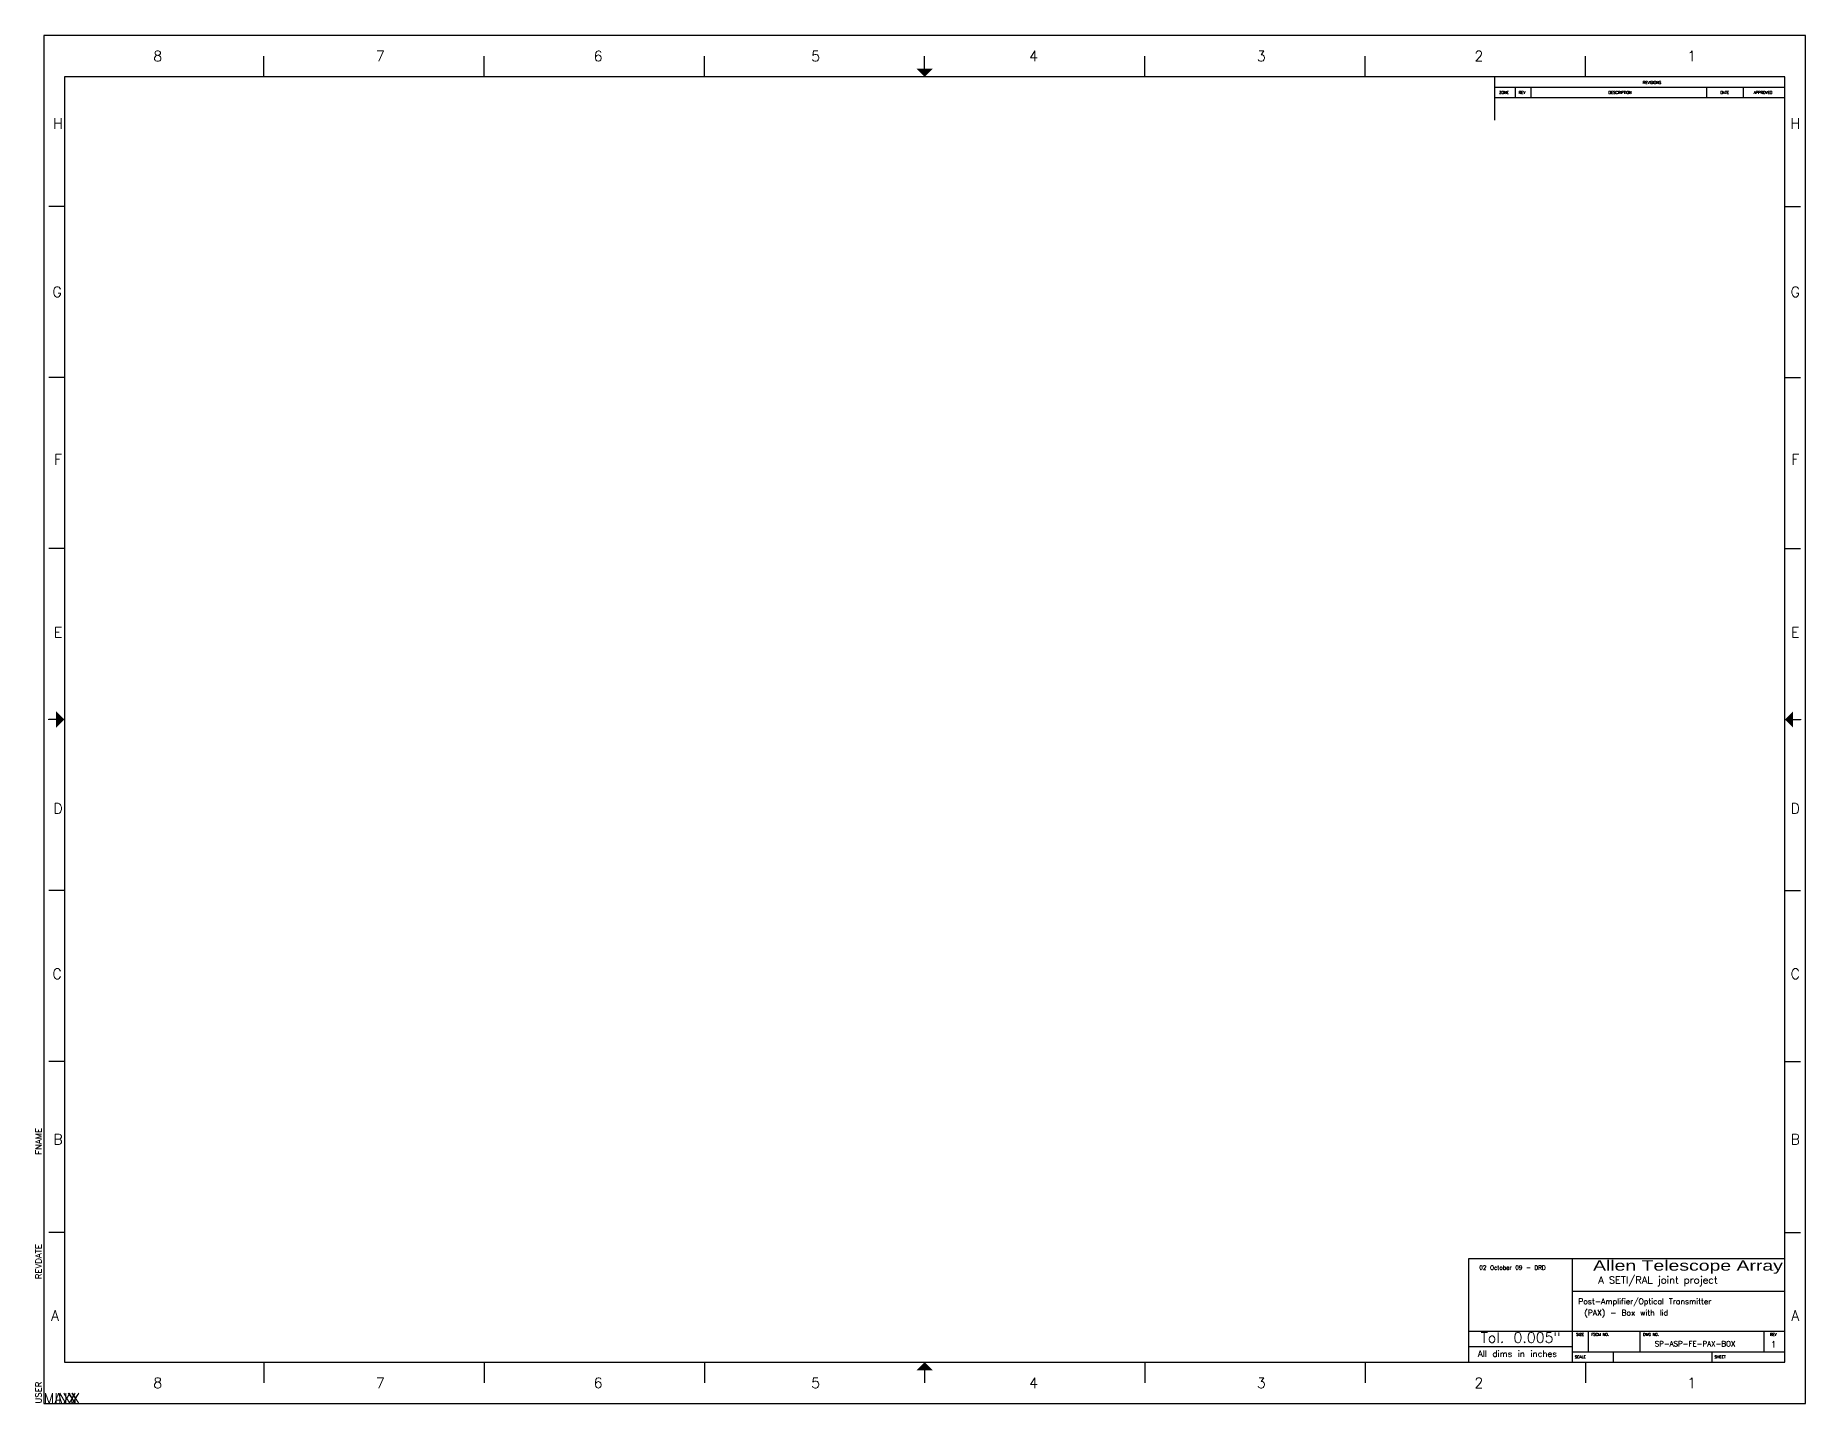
# Model space of a CAD drawing. Extents: x -100 to 12, y -2 to 69.
# Drawn here: x -100.31 to -57.61, y 35.71 to 68.71 of the extents above; entities that cross this region are included whole.
import ezdxf
from ezdxf.enums import TextEntityAlignment as Align

# ---------------------------------------------------------------- set-up
doc = ezdxf.new("R2010")
doc.units = 0
doc.header["$MEASUREMENT"] = 0
doc.layers.add('TB_TEXT_BOX', color=7, linetype='CONTINUOUS')
doc.layers.add('TITLE_BLOCK', color=7, linetype='CONTINUOUS')
doc.styles.add('ADESK1', font='romans')
doc.styles.add('BOLD', font='TCCEB.TTF')
doc.styles.get("Standard").update_dxf_attribs({"font": 'txt.shx'})

msp = doc.modelspace()

# ---------------------------------------------------------------- texts
at = {"layer": 'TB_TEXT_BOX'}
for s, height, p in [('Tol. 0.005"', 0.25, (-65.44762, 37.17283)), ('1', 0.15, (-58.4477, 37.06089)), ('All dims in inches', 0.15, (-65.51794, 36.83282))]:
    msp.add_text(s, height=height, dxfattribs=at).set_placement(p)
at = {"layer": 'TITLE_BLOCK', "style": 'ADESK1'}
for s, p in [('8', (-97.36211, 68.2059)), ('7', (-91.99307, 68.2059)), ('6', (-86.73711, 68.2059)), ('5', (-81.49307, 68.2059)), ('4', (-76.23711, 68.2059)), ('3', (-70.74307, 68.2059)), ('2', (-65.49307, 68.2059)), ('1', (-60.36211, 68.2059)), ('H', (-99.76688, 66.5809)), ('H', (-57.86211, 66.5809)), ('G', (-99.79069, 62.52013)), ('G', (-57.86211, 62.52013)), ('F', (-99.76688, 58.47682)), ('F', (-57.86211, 58.47682)), ('E', (-99.76688, 54.3065)), ('E', (-57.86211, 54.3065)), ('D', (-99.76688, 50.06148)), ('D', (-57.86211, 50.06148)), ('C', (-99.79069, 46.07171)), ('C', (-57.86211, 46.07171)), ('B', (-99.76688, 42.0809)), ('B', (-57.86211, 42.0809)), ('A', (-99.8383, 37.8309)), ('A', (-57.86211, 37.8309)), ('8', (-97.36211, 36.2059)), ('7', (-91.99307, 36.2059)), ('6', (-86.73711, 36.2059)), ('5', (-81.49307, 36.2059)), ('4', (-76.23711, 36.2059)), ('3', (-70.74307, 36.2059)), ('2', (-65.49307, 36.2059)), ('1', (-60.36211, 36.2059))]:
    msp.add_text(s, height=0.25, dxfattribs=at).set_placement(p, align=Align.MIDDLE_CENTER)
for s, height, p in [('REVISIONS', 0.065, (-61.53751, 67.5384)), ('ZONE', 0.065, (-65.00341, 67.2962)), ('REV', 0.065, (-64.53201, 67.2962)), ('DESCRIPTION', 0.065, (-62.36571, 67.2962)), ('DATE', 0.065, (-59.66441, 67.2962)), ('APPROVED', 0.065, (-58.86441, 67.2962)), ('A SETI/RAL joint project', 0.175, (-62.61369, 38.60029)), ('SIZE', 0.065, (-63.14421, 37.3418)), ('FSCM NO.', 0.065, (-62.78321, 37.3418)), ('DWG NO.', 0.065, (-61.53111, 37.3418)), ('REV', 0.065, (-58.47161, 37.3418)), ('SCALE', 0.065, (-63.17981, 36.7984)), ('SHEET', 0.065, (-59.80931, 36.7984))]:
    msp.add_text(s, height=height, dxfattribs=at).set_placement(p)
at = {"layer": 'TITLE_BLOCK'}
for s, height, p in [('02 October 09 - DRD', 0.1, (-65.48293, 38.93561)), ('Post-Amplifier/Optical Transmitter', 0.135, (-63.09529, 38.10283)), ('(PAX) - Box with lid', 0.135, (-62.94843, 37.82941)), ('SP-ASP-FE-PAX-BOX', 0.125, (-61.25031, 37.08619))]:
    msp.add_text(s, height=height, dxfattribs=at).set_placement(p)
at = {"layer": 'TITLE_BLOCK', "style": 'BOLD', "width": 1.4}
msp.add_text('Allen Telescope Array', height=0.25, dxfattribs=at).set_placement((-62.73873, 38.91151))
at = {"layer": 'TITLE_BLOCK', "color": 0, "style": 'ADESK1', "flags": 8}
for tag, p in [('FNAME', (-100.16211, 41.7059)), ('REVDATE', (-100.16211, 38.7059)), ('USER', (-100.16211, 35.7059))]:
    msp.add_attdef(tag, p, '', height=0.15, rotation=90, dxfattribs=at)
at = {"layer": 'TITLE_BLOCK', "style": 'ADESK1', "flags": 9}
for tag, s in [('MAXY', '30.75'), ('MAXX', '41.75'), ('MINY', '3.75'), ('MINX', '0.75')]:
    msp.add_attdef(tag, (-100.11211, 35.7059), s, height=0.25, dxfattribs=at)

# ---------------------------------------------------------------- linework, layer by layer
at = {"layer": 'TITLE_BLOCK'}
for p, q in [((-100.11211, 68.7059), (-100.11211, 35.7059)), ((-57.61211, 68.7059), (-100.11211, 68.7059)), ((-57.61211, 35.7059), (-57.61211, 68.7059)), ((-94.79961, 67.7059), (-94.79961, 68.2059)), ((-89.48711, 67.7059), (-89.48711, 68.2059)), ((-84.17461, 67.7059), (-84.17461, 68.2059)), ((-78.86211, 67.7059), (-78.86211, 68.2059)), ((-73.54961, 67.7059), (-73.54961, 68.2059)), ((-68.23711, 67.7059), (-68.23711, 68.2059)), ((-62.92461, 67.7059), (-62.92461, 68.2059)), ((-57.61211, 67.7059), (-57.61211, 68.2059)), ((-99.61211, 67.7059), (-99.61211, 36.7059)), ((-58.11211, 67.7059), (-99.61211, 67.7059)), ((-65.11211, 66.6586), (-65.11211, 67.7059)), ((-58.11211, 36.7059), (-58.11211, 67.7059)), ((-65.11211, 67.4559), (-58.11211, 67.4559)), ((-65.11211, 67.2059), (-58.11211, 67.2059)), ((-64.61211, 67.2059), (-64.61211, 67.4559)), ((-64.23211, 67.2059), (-64.23211, 67.4559)), ((-59.99211, 67.2059), (-59.99211, 67.4559)), ((-59.11211, 67.2059), (-59.11211, 67.4559)), ((-99.61211, 64.5809), (-99.98711, 64.5809)), ((-58.11211, 64.5809), (-57.73711, 64.5809)), ((-99.61211, 60.4559), (-99.98711, 60.4559)), ((-58.11211, 60.4559), (-57.73711, 60.4559)), ((-99.61211, 56.3309), (-99.98711, 56.3309)), ((-58.11211, 56.3309), (-57.73711, 56.3309)), ((-99.61211, 52.2059), (-99.98711, 52.2059)), ((-58.11211, 52.2059), (-57.73711, 52.2059)), ((-99.61211, 48.0809), (-99.98711, 48.0809)), ((-58.11211, 48.0809), (-57.73711, 48.0809)), ((-99.61211, 43.9559), (-99.98711, 43.9559)), ((-58.11211, 43.9559), (-57.73711, 43.9559)), ((-99.61211, 39.8309), (-99.98711, 39.8309)), ((-58.11211, 39.8309), (-57.73711, 39.8309)), ((-65.73211, 39.2059), (-58.11211, 39.2059)), ((-65.73211, 36.7059), (-65.73211, 39.2059)), ((-63.23211, 36.7059), (-63.23211, 39.2059)), ((-63.23211, 38.42025), (-58.11211, 38.42025)), ((-65.73211, 37.4559), (-58.11211, 37.4559)), ((-62.85211, 36.9559), (-62.85211, 37.4559)), ((-61.60211, 36.9559), (-61.60211, 37.4559)), ((-58.61211, 36.9559), (-58.61211, 37.4559)), ((-65.73211, 37.0809), (-63.23211, 37.0809)), ((-63.23211, 36.9559), (-58.11211, 36.9559)), ((-62.24211, 36.7059), (-62.24211, 36.9559)), ((-59.86211, 36.7059), (-59.86211, 36.9559)), ((-99.61211, 36.7059), (-58.11211, 36.7059)), ((-94.79961, 36.7059), (-94.79961, 36.2059)), ((-89.48711, 36.7059), (-89.48711, 36.2059)), ((-84.17461, 36.7059), (-84.17461, 36.2059)), ((-78.86211, 36.7059), (-78.86211, 36.2059)), ((-73.54961, 36.7059), (-73.54961, 36.2059)), ((-68.23711, 36.7059), (-68.23711, 36.2059)), ((-62.92461, 36.7059), (-62.92461, 36.2059)), ((-57.61211, 36.2059), (-57.61211, 36.7059)), ((-100.11211, 35.7059), (-57.61211, 35.7059))]:
    msp.add_line(p, q, dxfattribs=at)
at = {"layer": 'TITLE_BLOCK', "const_width": 0.02}
for points in [[(-78.86211, 68.1059), (-78.86211, 67.9059)], [(-100.01211, 52.2059), (-99.81211, 52.2059)], [(-57.71211, 52.2059), (-57.91211, 52.2059)], [(-78.86211, 36.3059), (-78.86211, 36.5059)], [(-78.86211, 36.3059), (-78.86211, 36.5059)]]:
    msp.add_lwpolyline(points, dxfattribs=at)
at = {"layer": 'TITLE_BLOCK'}
for points in [[(-79.06211, 67.9059), (-78.66211, 67.9059), (-78.86211, 67.7059)], [(-99.81211, 52.0059), (-99.81211, 52.4059), (-99.61211, 52.2059)], [(-57.91211, 52.0059), (-57.91211, 52.4059), (-58.11211, 52.2059)], [(-79.06211, 36.5059), (-78.66211, 36.5059), (-78.86211, 36.7059)]]:
    msp.add_solid(points, dxfattribs=at)

msp.set_redraw_order([(e.dxf.handle, doc.entitydb.next_handle()) for e in msp.query("TEXT MTEXT ATTDEF DIMENSION ARC_DIMENSION")])  # texts and dimensions are drawn at this point

doc.saveas('drawing.dxf')
